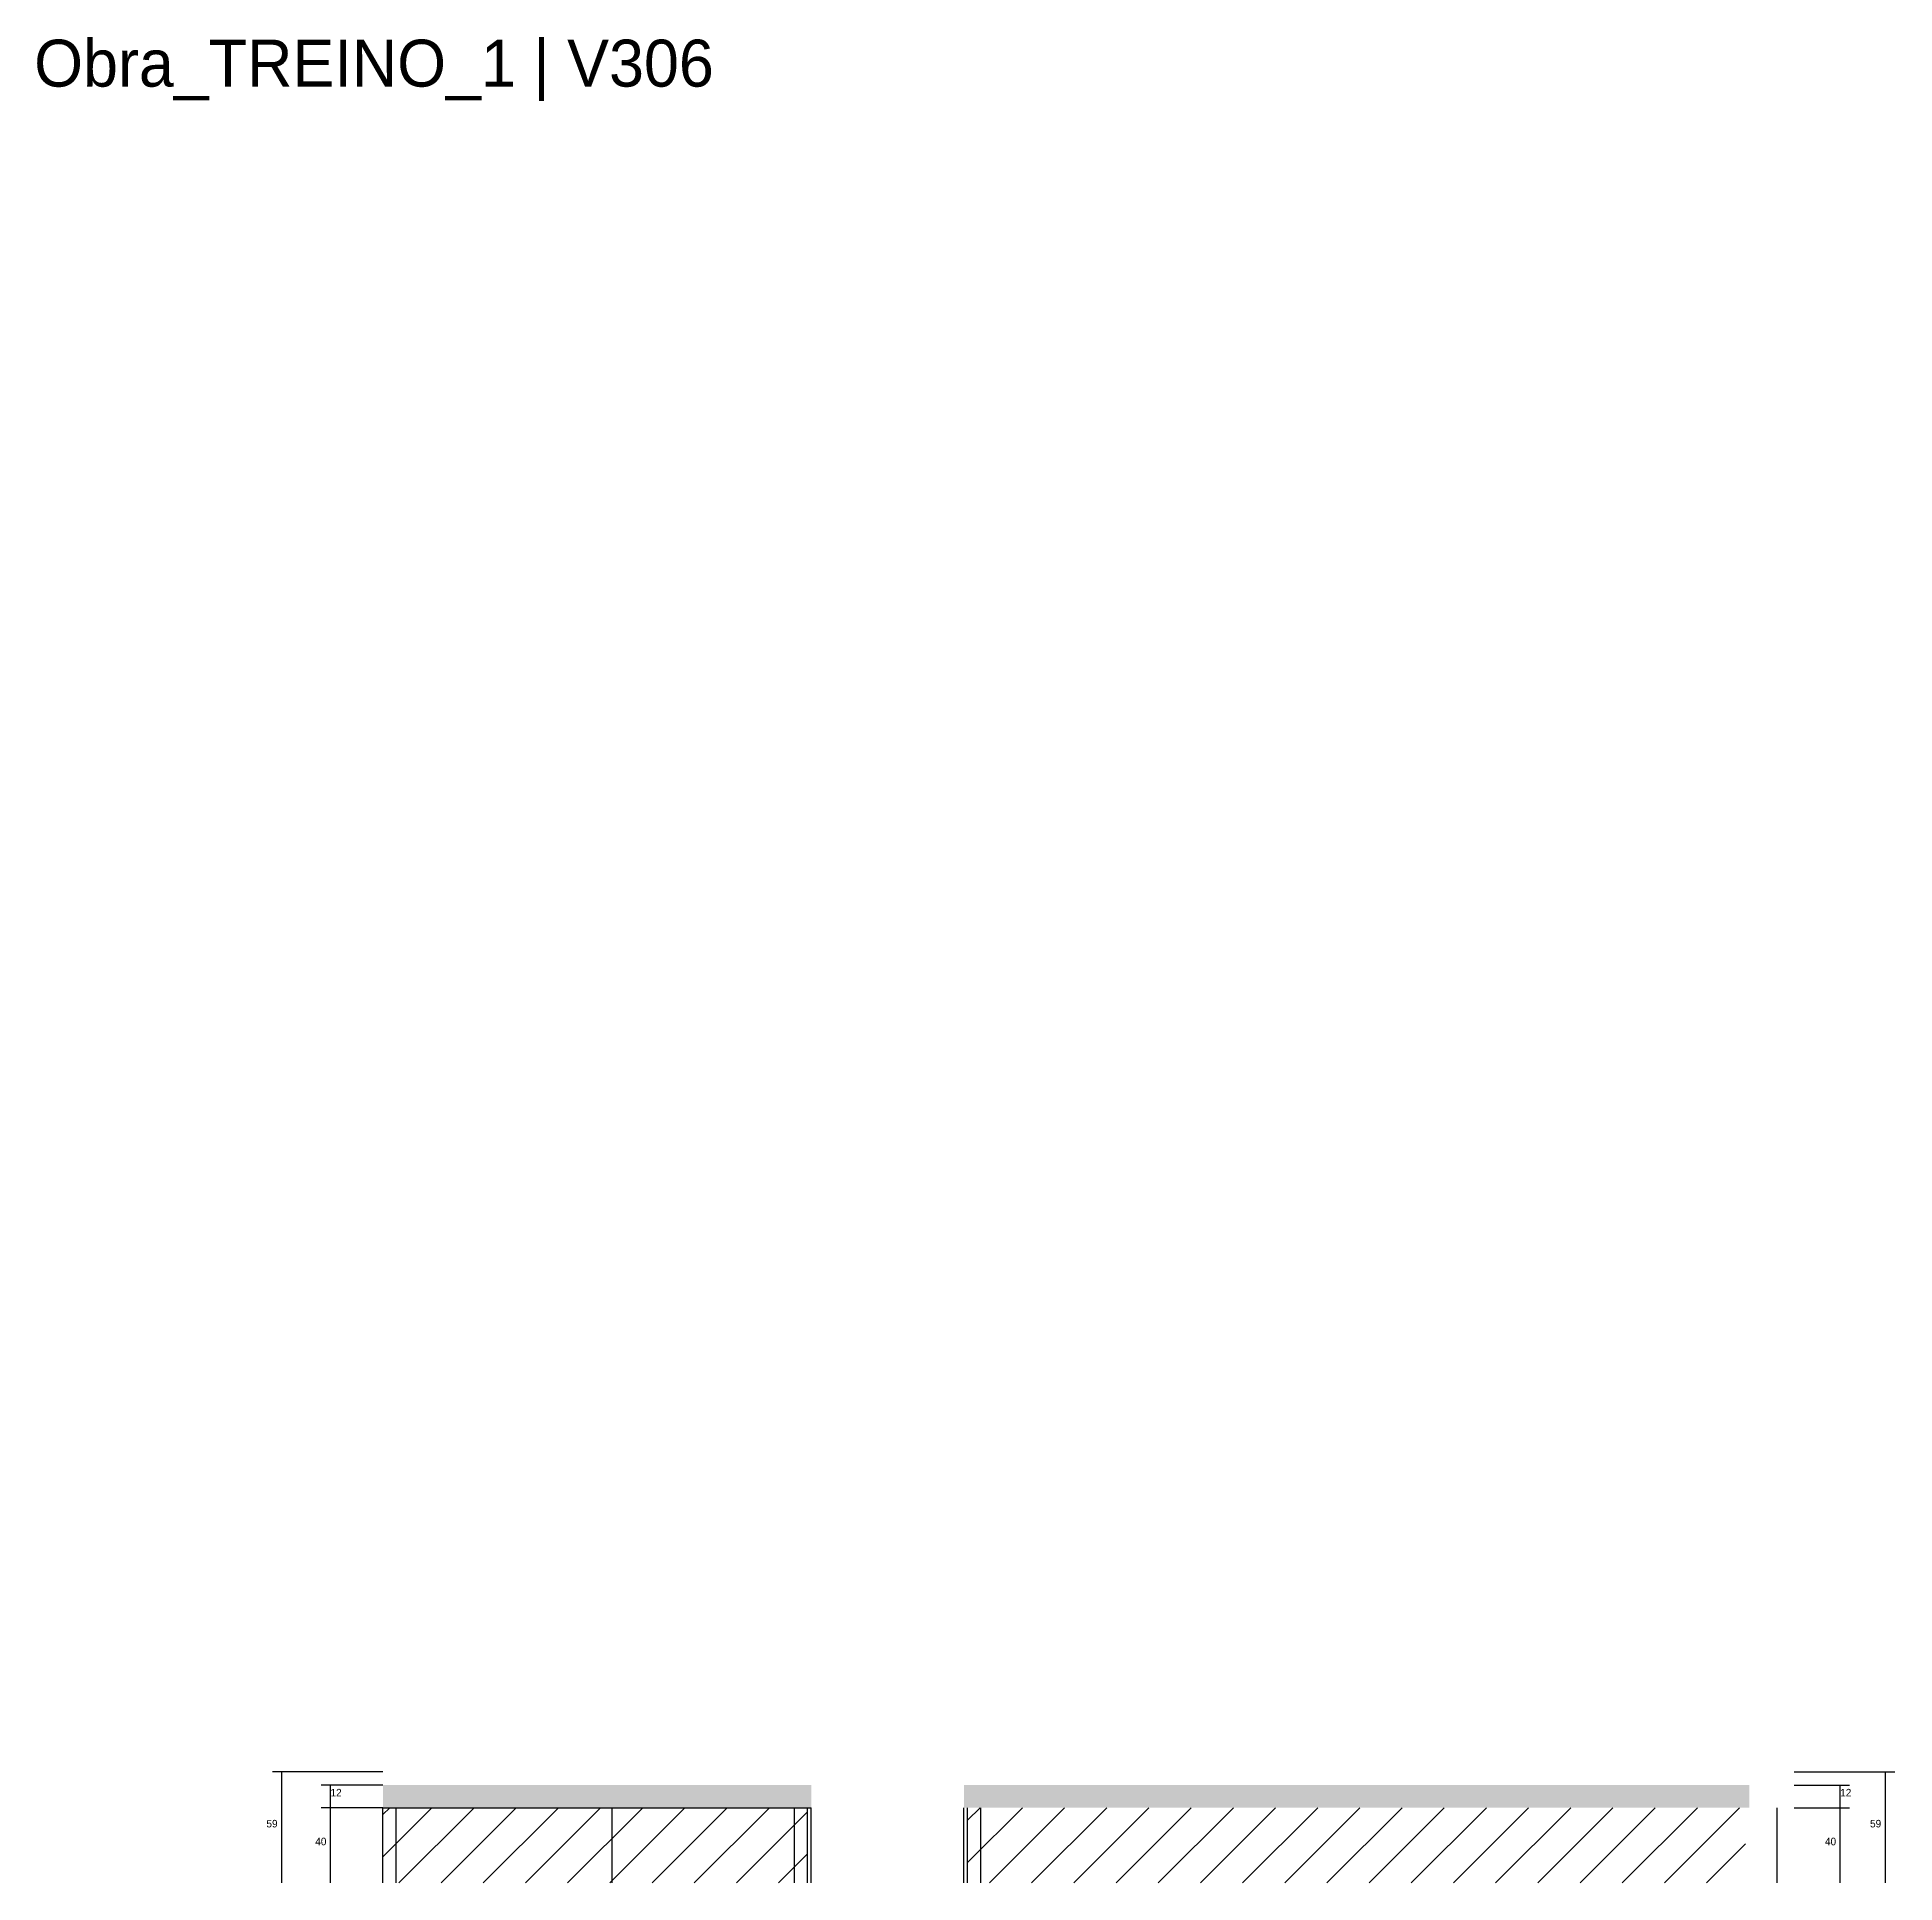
# Model space of a CAD drawing. Header units: metres. Extents: x -2848 to 22762, y -49062 to 1016.
# Drawn here: x 11202 to 12190, y 34 to 1016 of the extents above; entities that cross this region are included whole.
import ezdxf

# ---------------------------------------------------------------- set-up
doc = ezdxf.new("R2010")
doc.units = ezdxf.units.M
for name, color, linetype in [('COTA', 4, 'Continuous'), ('LABEL_ID', 3, 'Continuous'), ('Painéis', 200, 'Continuous'), ('REAPROVEITAMENTO', 251, 'Continuous'), ('SARR_2.2x7', 40, 'Continuous')]:
    doc.layers.add(name, color=color, linetype=linetype)

msp = doc.modelspace()

# ---------------------------------------------------------------- texts
at = {"layer": 'COTA'}
for s, p in [('12', (11357.7, 80.1)), ('12', (12161.2, 80.1)), ('59', (11323.6, 63.6)), ('59', (12177.1, 63.6)), ('40', (11349.6, 54.1)), ('40', (12153.1, 54.1))]:
    msp.add_text(s, height=4, dxfattribs=at).set_placement(p)
at = {"layer": 'LABEL_ID'}
msp.add_text('Obra_TREINO_1 | V306', height=25, dxfattribs=at).set_placement((11200, 990))

# ---------------------------------------------------------------- hatches: boundary and pattern name
at = {"layer": 'COTA'}
h = msp.add_hatch(dxfattribs=at)
h.set_pattern_fill('AR-CONC', scale=0.03)
h.paths.add_polyline_path([(11613.6, 86.1), (11385.6, 86.1), (11385.6, 86.1), (11385.6, 74.1), (11385.6, 74.1), (11613.6, 74.1), (11613.6, 74.1), (11613.6, 86.1)])
h = msp.add_hatch(dxfattribs=at)
h.set_pattern_fill('AR-CONC', scale=0.03)
h.paths.add_polyline_path([(11694.8, 86.1), (12112.8, 86.1), (12112.8, 86.1), (12112.8, 74.1), (12112.8, 74.1), (11694.8, 74.1), (11694.8, 74.1), (11694.8, 86.1)])
at = {"layer": 'REAPROVEITAMENTO'}
h = msp.add_hatch(dxfattribs=at)
h.set_pattern_fill('ANSI31', scale=5)
h.paths.add_polyline_path([(11611.6, 34.1), (11611.6, 74.1), (11611.6, 74.1), (11385.6, 74.1), (11385.6, 74.1), (11385.6, 34.1), (11385.6, 34.1), (11611.6, 34.1)])
h = msp.add_hatch(dxfattribs=at)
h.set_pattern_fill('ANSI31', scale=5)
h.paths.add_polyline_path([(12110.8, 34.1), (12110.8, 74.1), (12110.8, 74.1), (11696.8, 74.1), (11696.8, 74.1), (11696.8, 34.1), (11696.8, 34.1), (12110.8, 34.1)])

# ---------------------------------------------------------------- linework, layer by layer
at = {"layer": 'COTA'}
for p, q in [((11385.6, 93.1), (11326.8, 93.1)), ((11331.8, 34.1), (11331.8, 93.1)), ((12136.7, 93.1), (12190.3, 93.1)), ((12185.3, 34.1), (12185.3, 93.1)), ((11385.6, 86.1), (11352.7, 86.1)), ((11357.7, 74.1), (11357.7, 86.1)), ((12136.7, 86.1), (12166.2, 86.1)), ((12161.2, 74.1), (12161.2, 86.1)), ((11385.6, 74.1), (11352.7, 74.1)), ((11385.6, 74.1), (11352.7, 74.1)), ((11357.7, 34.1), (11357.7, 74.1)), ((12136.7, 74.1), (12166.2, 74.1)), ((12136.7, 74.1), (12166.2, 74.1)), ((12161.2, 34.1), (12161.2, 74.1))]:
    msp.add_line(p, q, dxfattribs=at)
at = {"layer": 'Painéis'}
for p, q in [((11385.6, 74.1), (11613.6, 74.1)), ((11385.6, 34.1), (11385.6, 74.1)), ((11507.6, 34.1), (11507.6, 74.1)), ((11611.6, 34.1), (11611.6, 74.1)), ((11613.6, 34.1), (11613.6, 74.1)), ((11694.8, 34.1), (11694.8, 74.1)), ((11696.8, 34.1), (11696.8, 74.1))]:
    msp.add_line(p, q, dxfattribs=at)
at = {"layer": 'SARR_2.2x7'}
for p, q in [((11392.6, 34.1), (11392.6, 74.1)), ((11604.6, 34.1), (11604.6, 74.1)), ((11703.8, 34.1), (11703.8, 74.1)), ((12127.7, 34.1), (12127.7, 74.1))]:
    msp.add_line(p, q, dxfattribs=at)

msp.set_redraw_order([(e.dxf.handle, doc.entitydb.next_handle()) for e in msp.query("TEXT MTEXT ATTDEF DIMENSION ARC_DIMENSION")])  # texts and dimensions are drawn at this point

doc.saveas('drawing.dxf')
